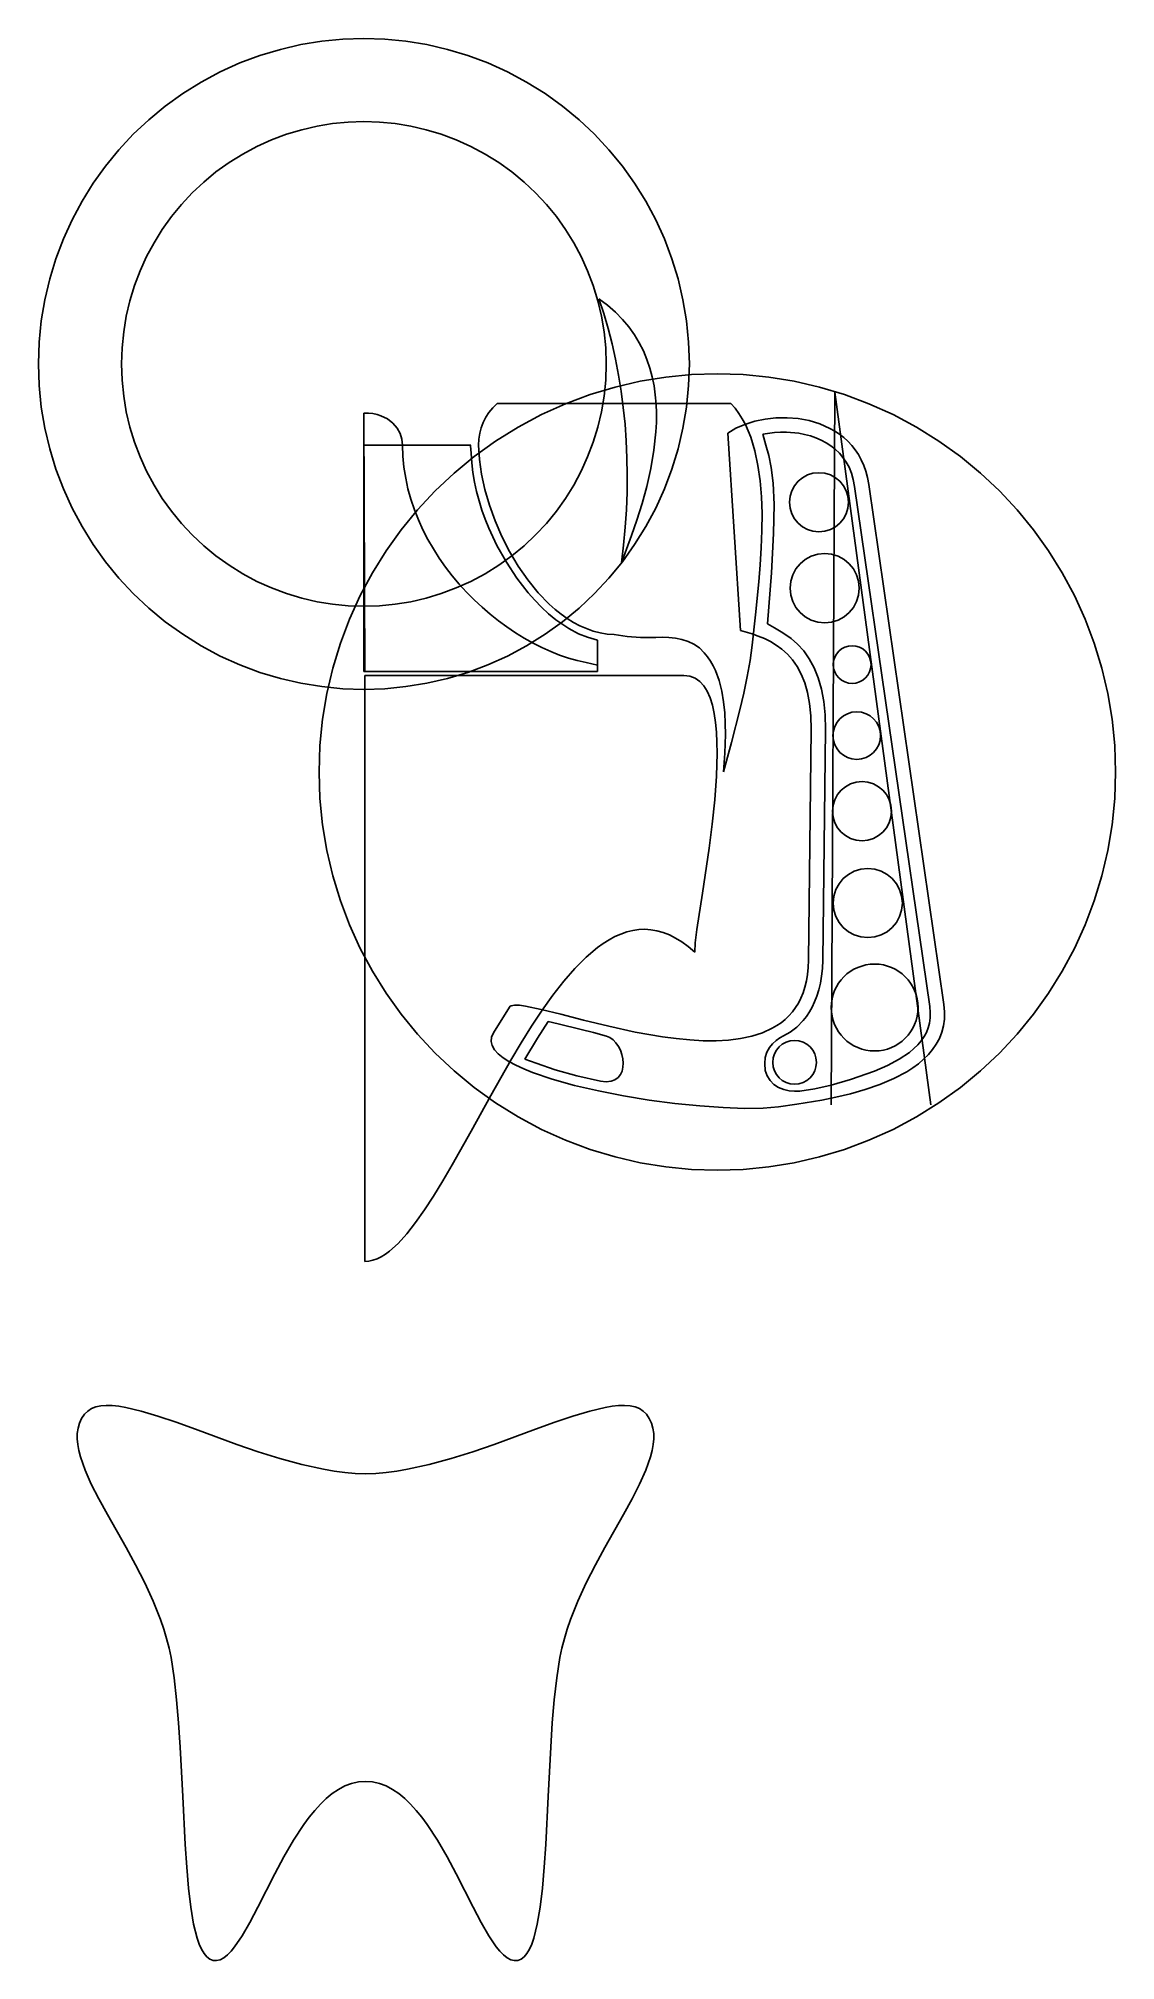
# Model space of a CAD drawing. Extents: x -71 to 165, y -71 to 350.
import ezdxf

# ---------------------------------------------------------------- set-up
doc = ezdxf.new("R2010")
doc.units = 0

msp = doc.modelspace()

# ---------------------------------------------------------------- linework, layer by layer
at = {"layer": 'base', "color": 4}
for p, q in [((0.185252, 210.63238), (49.834202, 210.63238)), ((0.185252, 82.050431), (0.185252, 210.63238)), ((49.834202, 210.63238), (70.221675, 210.63238)), ((70.221675, 210.63238), (71.538177, 210.481267)), ((71.538177, 210.481267), (72.701469, 210.039775)), ((72.701469, 210.039775), (73.718855, 209.325674)), ((73.718855, 209.325674), (74.597641, 208.356735)), ((74.597641, 208.356735), (75.345135, 207.150726)), ((75.345135, 207.150726), (75.968643, 205.725419)), ((75.968643, 205.725419), (76.475471, 204.09858)), ((76.475471, 204.09858), (76.872931, 202.287983)), ((76.872931, 202.287983), (77.168324, 200.311395)), ((77.168324, 200.311395), (77.368959, 198.186589)), ((77.368959, 198.186589), (77.482141, 195.931331)), ((77.482141, 195.931331), (77.515178, 193.563394)), ((77.515178, 193.563394), (77.370048, 188.560556)), ((77.370048, 188.560556), (76.99202, 183.320234)), ((76.99202, 183.320234), (76.43955, 177.984589)), ((76.43955, 177.984589), (75.77109, 172.695778)), ((75.77109, 172.695778), (74.320019, 162.827291)), ((74.320019, 162.827291), (73.106447, 154.85205)), ((53.815053, 152.624845), (52.54321, 151.82634)), ((55.095964, 153.312807), (53.815053, 152.624845)), ((56.385996, 153.885187), (55.095964, 153.312807)), ((57.685206, 154.33696), (56.385996, 153.885187)), ((58.993651, 154.663091), (57.685206, 154.33696)), ((60.311383, 154.858549), (58.993651, 154.663091)), ((61.638457, 154.918304), (60.311383, 154.858549)), ((62.974928, 154.837326), (61.638457, 154.918304)), ((64.320855, 154.610583), (62.974928, 154.837326)), ((65.676289, 154.233043), (64.320855, 154.610583)), ((67.041285, 153.699677), (65.676289, 154.233043)), ((68.415899, 153.005453), (67.041285, 153.699677)), ((69.800188, 152.145338), (68.415899, 153.005453)), ((71.194202, 151.114304), (69.800188, 152.145338)), ((72.734856, 151.929791), (72.598003, 149.907319)), ((73.106447, 154.85205), (72.734856, 151.929791)), ((48.781541, 148.817839), (46.318094, 146.351671)), ((51.280382, 150.922314), (48.781541, 148.817839)), ((52.54321, 151.82634), (51.280382, 150.922314)), ((72.598003, 149.907319), (71.194202, 151.114304)), ((43.889594, 143.564058), (41.495607, 140.49525)), ((46.318094, 146.351671), (43.889594, 143.564058)), ((41.495607, 140.49525), (39.135691, 137.185492)), ((39.135691, 137.185492), (36.809403, 133.675034)), ((36.809403, 133.675034), (34.516308, 130.004124)), ((34.516308, 130.004124), (32.255962, 126.213013)), ((32.255962, 126.213013), (27.83176, 118.431176)), ((27.83176, 118.431176), (23.533275, 110.651511)), ((23.533275, 110.651511), (19.356988, 103.196005)), ((19.356988, 103.196005), (17.313567, 99.690432)), ((17.313567, 99.690432), (15.299375, 96.386643)), ((13.313972, 93.32489), (11.356917, 90.545419)), ((15.299375, 96.386643), (13.313972, 93.32489)), ((11.356917, 90.545419), (9.42777, 88.088477)), ((7.526091, 85.994318), (5.65144, 84.303183)), ((9.42777, 88.088477), (7.526091, 85.994318)), ((1.080171, 82.102724), (0.185252, 82.050431)), ((1.981461, 82.290992), (1.080171, 82.102724)), ((2.889178, 82.610202), (1.981461, 82.290992)), ((3.803377, 83.055326), (2.889178, 82.610202)), ((4.724113, 83.621328), (3.803377, 83.055326)), ((5.65144, 84.303183), (4.724113, 83.621328))]:
    msp.add_line(p, q, dxfattribs=at)
at = {"layer": 'footStand', "color": 4}
for p, q in [((-62.739772, 45.434203), (-62.422701, 46.519689)), ((-62.422701, 46.519689), (-61.94427, 47.543244)), ((-61.94427, 47.543244), (-61.295444, 48.503077)), ((-61.295444, 48.503077), (-60.609088, 49.192814)), ((-60.609088, 49.192814), (-59.784028, 49.720352)), ((-59.784028, 49.720352), (-58.826135, 50.094821)), ((-58.826135, 50.094821), (-57.741278, 50.325349)), ((-57.741278, 50.325349), (-56.535326, 50.421064)), ((-56.535326, 50.421064), (-55.21415, 50.391104)), ((-55.21415, 50.391104), (-53.783622, 50.244594)), ((-53.783622, 50.244594), (-52.249612, 49.990661)), ((-52.249612, 49.990661), (-48.894625, 49.197064)), ((-48.894625, 49.197064), (-45.19615, 48.08335)), ((-45.19615, 48.08335), (-41.201157, 46.722562)), ((-41.201157, 46.722562), (-36.956602, 45.187739)), ((37.653366, 45.187739), (41.897921, 46.722562)), ((41.897921, 46.722562), (45.892915, 48.08335)), ((45.892915, 48.08335), (49.591386, 49.197064)), ((49.591386, 49.197064), (52.946373, 49.990661)), ((52.946373, 49.990661), (54.480384, 50.244594)), ((54.480384, 50.244594), (55.910912, 50.391104)), ((55.910912, 50.391104), (57.232087, 50.421064)), ((57.232087, 50.421064), (58.43804, 50.325349)), ((58.43804, 50.325349), (59.522899, 50.094821)), ((59.522899, 50.094821), (60.480792, 49.720352)), ((60.480792, 49.720352), (61.305852, 49.192814)), ((61.305852, 49.192814), (61.992208, 48.503077)), ((61.992208, 48.503077), (62.641034, 47.543244)), ((62.641034, 47.543244), (63.119466, 46.519689)), ((63.119466, 46.519689), (63.436537, 45.434203)), ((-62.925926, 43.084616), (-62.904505, 44.288579)), ((-62.81308, 41.824101), (-62.925926, 43.084616)), ((-62.904505, 44.288579), (-62.739772, 45.434203)), ((-36.956602, 45.187739), (-27.906671, 41.88816)), ((28.603434, 41.88816), (37.653366, 45.187739)), ((63.436537, 45.434203), (63.60127, 44.288579)), ((63.62269, 43.084616), (63.509844, 41.824101)), ((63.60127, 44.288579), (63.62269, 43.084616)), ((-62.574988, 40.508833), (-62.81308, 41.824101)), ((-62.220681, 39.140605), (-62.574988, 40.508833)), ((-61.199542, 36.252442), (-62.220681, 39.140605)), ((-27.906671, 41.88816), (-23.195218, 40.269483)), ((-23.195218, 40.269483), (-18.42206, 38.768939)), ((-18.42206, 38.768939), (-13.634157, 37.459566)), ((14.330919, 37.459566), (19.118822, 38.768939)), ((19.118822, 38.768939), (23.891981, 40.269483)), ((23.891981, 40.269483), (28.603434, 41.88816)), ((62.917445, 39.140605), (61.896303, 36.252442)), ((63.271753, 40.508833), (62.917445, 39.140605)), ((63.509844, 41.824101), (63.271753, 40.508833)), ((-59.821891, 33.173959), (-61.199542, 36.252442)), ((-13.634157, 37.459566), (-8.878474, 36.414407)), ((-8.878474, 36.414407), (-6.527391, 36.013733)), ((-6.527391, 36.013733), (-4.201974, 35.706503)), ((-4.201974, 35.706503), (-1.908093, 35.501847)), ((-1.908093, 35.501847), (0.348381, 35.408894)), ((0.348381, 35.408894), (2.604855, 35.501847)), ((2.604855, 35.501847), (4.898736, 35.706503)), ((4.898736, 35.706503), (7.224153, 36.013733)), ((7.224153, 36.013733), (9.575236, 36.414407)), ((9.575236, 36.414407), (14.330919, 37.459566)), ((61.896303, 36.252442), (60.518655, 33.173959)), ((-58.159975, 29.919514), (-59.821891, 33.173959)), ((-56.286025, 26.503454), (-58.159975, 29.919514)), ((58.856736, 29.919514), (56.982786, 26.503454)), ((60.518655, 33.173959), (58.856736, 29.919514)), ((-52.19098, 19.243896), (-56.286025, 26.503454)), ((56.982786, 26.503454), (52.887742, 19.243896)), ((-50.114358, 15.429099), (-52.19098, 19.243896)), ((52.887742, 19.243896), (50.811122, 15.429099)), ((-48.114656, 11.510096), (-50.114358, 15.429099)), ((50.811122, 15.429099), (48.811417, 11.510096)), ((-46.26411, 7.501214), (-48.114656, 11.510096)), ((48.811417, 11.510096), (46.960872, 7.501214)), ((-44.634954, 3.416866), (-46.26411, 7.501214)), ((46.960872, 7.501214), (45.331716, 3.416866)), ((-43.925975, 1.35083), (-44.634954, 3.416866)), ((-43.299431, -0.728668), (-43.925975, 1.35083)), ((44.622737, 1.35083), (43.996192, -0.728668)), ((45.331716, 3.416866), (44.622737, 1.35083)), ((-42.764354, -2.819878), (-43.299431, -0.728668)), ((-42.329775, -4.921023), (-42.764354, -2.819878)), ((43.461116, -2.819878), (43.026536, -4.921023)), ((43.996192, -0.728668), (43.461116, -2.819878)), ((-41.643912, -9.351658), (-42.329775, -4.921023)), ((43.026536, -4.921023), (42.340674, -9.351658)), ((-41.09512, -14.15714), (-41.643912, -9.351658)), ((42.340674, -9.351658), (41.791882, -14.15714)), ((-40.657131, -19.249248), (-41.09512, -14.15714)), ((41.791882, -14.15714), (41.353892, -19.249248)), ((-40.303667, -24.539644), (-40.657131, -19.249248)), ((41.353892, -19.249248), (41.000429, -24.539644)), ((-39.74524, -35.362274), (-40.303667, -24.539644)), ((41.000429, -24.539644), (40.442001, -35.362274)), ((-4.163189, -33.083188), (-5.57479, -33.828876)), ((-2.706496, -32.53229), (-4.163189, -33.083188)), ((-1.20316, -32.19162), (-2.706496, -32.53229)), ((0.348372, -32.076502), (-1.20316, -32.19162)), ((1.899905, -32.19162), (0.348372, -32.076502)), ((3.403241, -32.53229), (1.899905, -32.19162)), ((4.859934, -33.083188), (3.403241, -32.53229)), ((6.271535, -33.828876), (4.859934, -33.083188)), ((-39.209672, -45.918768), (-39.74524, -35.362274)), ((-9.554559, -37.08112), (-10.80131, -38.452297)), ((-8.268923, -35.843237), (-9.554559, -37.08112)), ((-6.94285, -34.754028), (-8.268923, -35.843237)), ((-5.57479, -33.828876), (-6.94285, -34.754028)), ((7.639596, -34.754028), (6.271535, -33.828876)), ((8.965669, -35.843237), (7.639596, -34.754028)), ((10.251305, -37.08112), (8.965669, -35.843237)), ((11.498056, -38.452297), (10.251305, -37.08112)), ((40.442001, -35.362274), (39.906434, -45.918768)), ((-13.184365, -41.533006), (-15.430503, -44.962345)), ((-12.010728, -39.941386), (-13.184365, -41.533006)), ((-10.80131, -38.452297), (-12.010728, -39.941386)), ((12.707474, -39.941386), (11.498056, -38.452297)), ((13.881111, -41.533006), (12.707474, -39.941386)), ((16.127249, -44.962345), (13.881111, -41.533006)), ((-38.884781, -50.876537), (-39.209672, -45.918768)), ((-15.430503, -44.962345), (-17.552138, -48.617236)), ((18.248885, -48.617236), (16.127249, -44.962345)), ((39.906434, -45.918768), (39.581542, -50.876537)), ((-17.552138, -48.617236), (-19.561684, -52.374658)), ((20.258431, -52.374658), (18.248885, -48.617236)), ((-38.486791, -55.50295), (-38.884781, -50.876537)), ((-19.561684, -52.374658), (-23.294169, -59.7049)), ((23.990916, -59.7049), (20.258431, -52.374658)), ((39.581542, -50.876537), (39.183556, -55.50295)), ((-37.989431, -59.709698), (-38.486791, -55.50295)), ((39.183556, -55.50295), (38.686195, -59.709698)), ((-37.366431, -63.40853), (-37.989431, -59.709698)), ((-25.041936, -63.031594), (-26.727272, -65.968625)), ((-23.294169, -59.7049), (-25.041936, -63.031594)), ((25.738684, -63.031594), (23.990916, -59.7049)), ((27.42402, -65.968625), (25.738684, -63.031594)), ((38.686195, -59.709698), (38.063193, -63.40853)), ((-36.591514, -66.511169), (-37.366431, -63.40853)), ((-36.13888, -67.81131), (-36.591514, -66.511169)), ((-26.727272, -65.968625), (-28.362591, -68.392914)), ((29.059338, -68.392914), (27.42402, -65.968625)), ((37.288278, -66.511169), (36.835644, -67.81131)), ((38.063193, -63.40853), (37.288278, -66.511169)), ((-35.638415, -68.929333), (-36.13888, -67.81131)), ((-35.086838, -69.854119), (-35.638415, -68.929333)), ((-34.480861, -70.574717), (-35.086838, -69.854119)), ((-33.817202, -71.080036), (-34.480861, -70.574717)), ((-33.092579, -71.359069), (-33.817202, -71.080036)), ((-32.313539, -71.403039), (-33.092596, -71.359069)), ((-33.092596, -71.359069), (-33.092596, -71.359069)), ((-31.532838, -71.211185), (-32.313539, -71.403039)), ((-30.748946, -70.798886), (-31.532838, -71.211185)), ((-29.96031, -70.181469), (-30.748946, -70.798886)), ((-29.165375, -69.37437), (-29.96031, -70.181469)), ((-28.362591, -68.392914), (-29.165375, -69.37437)), ((29.862122, -69.37437), (29.059338, -68.392914)), ((30.657058, -70.181469), (29.862122, -69.37437)), ((31.445694, -70.798886), (30.657058, -70.181469)), ((32.229586, -71.211185), (31.445694, -70.798886)), ((33.010286, -71.403039), (32.229586, -71.211185)), ((33.789343, -71.359069), (33.010286, -71.403039)), ((34.513966, -71.080036), (33.789343, -71.359069)), ((35.177626, -70.574717), (34.513966, -71.080036)), ((35.783602, -69.854119), (35.177626, -70.574717)), ((36.33518, -68.929333), (35.783602, -69.854119)), ((36.835644, -67.81131), (36.33518, -68.929333))]:
    msp.add_line(p, q, dxfattribs=at)
at = {"layer": 'guideVane', "color": 4}
for p, q in [((52.63318, 290.089301), (51.575747, 293.315898)), ((51.575747, 293.315898), (53.484072, 291.877867)), ((53.484072, 291.877867), (55.209937, 290.363944)), ((53.59483, 286.795277), (52.63318, 290.089301)), ((55.209937, 290.363944), (56.760282, 288.779308)), ((56.760282, 288.779308), (58.142045, 287.129139)), ((58.142045, 287.129139), (59.362159, 285.418615)), ((54.459886, 283.436946), (53.59483, 286.795277)), ((55.227536, 280.017423), (54.459886, 283.436946)), ((59.362159, 285.418615), (60.42756, 283.652916)), ((60.42756, 283.652916), (61.345188, 281.837221)), ((55.896973, 276.539827), (55.227536, 280.017423)), ((61.345188, 281.837221), (62.121974, 279.976709)), ((62.121974, 279.976709), (62.764856, 278.076559)), ((56.467386, 273.007275), (55.896973, 276.539827)), ((62.764856, 278.076559), (63.280773, 276.14195)), ((63.280773, 276.14195), (63.67666, 274.178061)), ((56.937966, 269.422883), (56.467386, 273.007275)), ((63.67666, 274.178061), (63.959449, 272.190072)), ((63.959449, 272.190072), (64.136084, 270.183161)), ((64.136084, 270.183161), (64.213492, 268.162508)), ((57.307906, 265.78977), (56.937966, 269.422883)), ((57.576393, 262.111051), (57.307906, 265.78977)), ((64.198619, 266.133291), (64.098393, 264.10069)), ((64.213492, 268.162508), (64.198619, 266.133291)), ((57.742616, 258.389844), (57.576393, 262.111051)), ((64.098393, 264.10069), (63.669638, 260.046048)), ((57.805772, 254.629267), (57.742616, 258.389844)), ((63.669638, 260.046048), (62.982715, 256.040022)), ((57.765044, 250.832438), (57.805772, 254.629267)), ((62.982715, 256.040022), (62.093119, 252.124039)), ((57.619623, 247.002473), (57.765044, 250.832438)), ((62.093119, 252.124039), (61.056334, 248.339532)), ((57.368705, 243.142489), (57.619623, 247.002473)), ((59.927854, 244.727937), (58.763168, 241.330685)), ((61.056334, 248.339532), (59.927854, 244.727937)), ((58.763168, 241.330685), (56.547134, 235.344937)), ((57.01148, 239.255606), (57.368705, 243.142489)), ((56.547131, 235.344937), (57.01148, 239.255606)), ((56.547134, 235.344937), (56.547134, 235.344937))]:
    msp.add_line(p, q, dxfattribs=at)
at = {"layer": 'refAndJunk', "color": 4}
for p, q in [((-9.229152, 349.831182), (-4.622089, 350.279762)), ((-4.622089, 350.279762), (-0.000001, 350.429289)), ((-0.000001, 350.429289), (4.622088, 350.279762)), ((4.622088, 350.279762), (9.229151, 349.831182)), ((-27.206669, 345.046328), (-22.80995, 346.691121)), ((-22.80995, 346.691121), (-18.338107, 348.036862)), ((-18.338107, 348.036862), (-13.806167, 349.083548)), ((-13.806167, 349.083548), (-9.229152, 349.831182)), ((9.229151, 349.831182), (13.806166, 349.083548)), ((13.806166, 349.083548), (18.338106, 348.036862)), ((18.338106, 348.036862), (22.809949, 346.691121)), ((22.809949, 346.691121), (27.206668, 345.046328)), ((-35.714641, 340.85958), (-31.513241, 343.10248)), ((-31.513241, 343.10248), (-27.206669, 345.046328)), ((27.206668, 345.046328), (31.51324, 343.10248)), ((31.51324, 343.10248), (35.71464, 340.85958)), ((-43.594457, 335.584834), (-39.75775, 338.342511)), ((-39.75775, 338.342511), (-35.714641, 340.85958)), ((35.71464, 340.85958), (39.757748, 338.342511)), ((39.757748, 338.342511), (43.594455, 335.584834)), ((-47.217249, 332.59956), (-43.594457, 335.584834)), ((43.594455, 335.584834), (47.217248, 332.59956)), ((-53.791044, 325.998269), (-50.618616, 329.399701)), ((-50.618616, 329.399701), (-47.217249, 332.59956)), ((-20.258059, 328.178031), (-16.984266, 329.402743)), ((-16.984266, 329.402743), (-13.654537, 330.40478)), ((-13.654537, 330.40478), (-10.280058, 331.184142)), ((-10.280058, 331.184142), (-6.872018, 331.740829)), ((-6.872018, 331.740829), (-3.441603, 332.074842)), ((-3.441603, 332.074842), (-0.000001, 332.186179)), ((-0.000001, 332.186179), (3.441602, 332.074842)), ((3.441602, 332.074842), (6.872017, 331.740829)), ((6.872017, 331.740829), (10.280057, 331.184142)), ((10.280057, 331.184142), (13.654536, 330.40478)), ((13.654536, 330.40478), (16.984265, 329.402743)), ((16.984265, 329.402743), (20.258058, 328.178031)), ((47.217248, 332.59956), (50.618615, 329.399701)), ((50.618615, 329.399701), (53.791042, 325.998269)), ((-56.727021, 322.408275), (-53.791044, 325.998269)), ((-29.603581, 323.186376), (-26.593086, 325.060583)), ((-26.593086, 325.060583), (-23.464728, 326.730645)), ((-23.464728, 326.730645), (-20.258059, 328.178031)), ((20.258058, 328.178031), (23.464727, 326.730645)), ((23.464727, 326.730645), (26.593085, 325.060583)), ((26.593085, 325.060583), (29.60358, 323.186376)), ((53.791042, 325.998269), (56.727019, 322.408275)), ((-59.419034, 318.642731), (-56.727021, 322.408275)), ((-35.157917, 318.910181), (-32.460389, 321.133013)), ((-32.460389, 321.133013), (-29.603581, 323.186376)), ((29.60358, 323.186376), (32.460388, 321.133013)), ((32.460388, 321.133013), (35.157916, 318.910181)), ((56.727019, 322.408275), (59.419033, 318.642731)), ((-61.859572, 314.714649), (-59.419034, 318.642731)), ((-40.052758, 313.994866), (-37.690571, 316.527569)), ((-37.690571, 316.527569), (-35.157917, 318.910181)), ((35.157916, 318.910181), (37.69057, 316.527569)), ((37.69057, 316.527569), (40.052757, 313.994866)), ((59.419033, 318.642731), (61.859571, 314.714649)), ((-64.041122, 310.637039), (-61.859572, 314.714649)), ((-42.238884, 311.32176), (-40.052758, 313.994866)), ((40.052757, 313.994866), (42.238882, 311.32176)), ((61.859571, 314.714649), (64.041121, 310.637039)), ((-65.956172, 306.422915), (-64.041122, 310.637039)), ((-46.060576, 305.593093), (-44.243354, 308.51794)), ((-44.243354, 308.51794), (-42.238884, 311.32176)), ((42.238882, 311.32176), (44.243353, 308.51794)), ((44.243353, 308.51794), (46.060575, 305.593093)), ((64.041121, 310.637039), (65.956171, 306.422915)), ((-67.59721, 302.085288), (-65.956172, 306.422915)), ((-47.684956, 302.55691), (-46.060576, 305.593093)), ((46.060575, 305.593093), (47.684955, 302.55691)), ((65.956171, 306.422915), (67.597209, 302.085288)), ((-68.956723, 297.637169), (-67.59721, 302.085288)), ((-49.110901, 299.419077), (-47.684956, 302.55691)), ((47.684955, 302.55691), (49.1109, 299.419077)), ((67.597209, 302.085288), (68.956722, 297.637169)), ((-70.027199, 293.091569), (-68.956723, 297.637169)), ((-51.345108, 292.877219), (-50.332816, 296.189284)), ((-50.332816, 296.189284), (-49.110901, 299.419077)), ((49.1109, 299.419077), (50.332814, 296.189284)), ((50.332814, 296.189284), (51.345106, 292.877219)), ((68.956722, 297.637169), (70.027197, 293.091569)), ((-70.801125, 288.461502), (-70.027199, 293.091569)), ((-52.142183, 289.49257), (-51.345108, 292.877219)), ((51.345106, 292.877219), (52.142182, 289.49257)), ((70.027197, 293.091569), (70.801124, 288.461502)), ((-71.27099, 283.759978), (-70.801125, 288.461502)), ((-52.718448, 286.045026), (-52.142183, 289.49257)), ((52.142182, 289.49257), (52.718447, 286.045026)), ((70.801124, 288.461502), (71.270989, 283.759978)), ((-71.429281, 279.000008), (-71.27099, 283.759978)), ((-53.068309, 282.544276), (-52.718448, 286.045026)), ((52.718447, 286.045026), (53.068308, 282.544276)), ((71.270989, 283.759978), (71.42928, 279.000008)), ((-71.27099, 274.240039), (-71.429281, 279.000008)), ((-53.186172, 279.000008), (-53.068309, 282.544276)), ((-53.068309, 275.455739), (-53.186172, 279.000008)), ((53.068308, 282.544276), (53.186171, 279.000008)), ((53.186171, 279.000008), (53.068308, 275.455739)), ((53.186171, 279.000008), (53.186171, 279.000008)), ((71.42928, 279.000008), (71.270989, 274.240039)), ((71.42928, 279.000008), (71.42928, 279.000008)), ((-70.801125, 269.538515), (-71.27099, 274.240039)), ((-52.718448, 271.954989), (-53.068309, 275.455739)), ((53.068308, 275.455739), (52.718447, 271.954989)), ((55.123734, 273.920221), (60.669466, 275.201051)), ((60.669466, 275.201051), (66.270354, 276.11593)), ((66.270354, 276.11593), (71.908014, 276.664857)), ((71.270989, 274.240039), (70.801124, 269.538515)), ((71.908014, 276.664857), (77.564059, 276.847833)), ((77.564059, 276.847833), (83.220104, 276.664857)), ((83.220104, 276.664857), (88.857764, 276.11593)), ((88.857764, 276.11593), (94.458652, 275.201051)), ((94.458652, 275.201051), (100.004384, 273.920221)), ((-52.142183, 268.507445), (-52.718448, 271.954989)), ((39.001335, 267.882023), (44.271283, 270.260708)), ((44.271283, 270.260708), (49.651544, 272.27344)), ((49.651544, 272.27344), (55.123734, 273.920221)), ((52.718447, 271.954989), (52.142182, 268.507445)), ((100.004384, 273.920221), (105.476574, 272.27344)), ((103.394154, 272.796563), (102.536636, 116.407789)), ((103.394154, 272.796563), (124.43013, 116.407789)), ((105.476574, 272.27344), (110.856835, 270.260708)), ((110.856835, 270.260708), (116.126784, 267.882023)), ((-70.027199, 264.908447), (-70.801125, 269.538515)), ((-51.345108, 265.122796), (-52.142183, 268.507445)), ((33.860085, 265.137388), (39.001335, 267.882023)), ((52.142182, 268.507445), (51.345106, 265.122796)), ((70.801124, 269.538515), (70.027197, 264.908447)), ((116.126784, 267.882023), (121.268033, 265.137388)), ((-68.956723, 260.362848), (-70.027199, 264.908447)), ((-50.332816, 261.810731), (-51.345108, 265.122796)), ((-49.110901, 258.580938), (-50.332816, 261.810731)), ((24.217562, 258.682686), (28.912537, 262.057253)), ((28.912537, 262.057253), (33.860085, 265.137388)), ((50.332814, 261.810731), (49.1109, 258.580938)), ((51.345106, 265.122796), (50.332814, 261.810731)), ((70.027197, 264.908447), (68.956722, 260.362848)), ((121.268033, 265.137388), (126.215581, 262.057253)), ((126.215581, 262.057253), (130.910556, 258.682686)), ((-67.59721, 255.914729), (-68.956723, 260.362848)), ((-47.684956, 255.443105), (-49.110901, 258.580938)), ((19.784353, 255.029609), (24.217562, 258.682686)), ((49.1109, 258.580938), (47.684955, 255.443105)), ((68.956722, 260.362848), (67.597209, 255.914729)), ((130.910556, 258.682686), (135.343765, 255.029609)), ((-65.956172, 251.577101), (-67.59721, 255.914729)), ((-46.060576, 252.406922), (-47.684956, 255.443105)), ((15.622104, 251.113945), (19.784353, 255.029609)), ((47.684955, 255.443105), (46.060575, 252.406922)), ((67.597209, 255.914729), (65.956171, 251.577101)), ((135.343765, 255.029609), (139.506014, 251.113945)), ((-64.041122, 247.362977), (-65.956172, 251.577101)), ((-44.243354, 249.482075), (-46.060576, 252.406922)), ((-42.238884, 246.678255), (-44.243354, 249.482075)), ((11.740007, 246.951615), (15.622104, 251.113945)), ((44.243353, 249.482075), (42.238882, 246.678255)), ((46.060575, 252.406922), (44.243353, 249.482075)), ((65.956171, 251.577101), (64.041121, 247.362977)), ((139.506014, 251.113945), (143.388111, 246.951615)), ((-61.859572, 243.285368), (-64.041122, 247.362977)), ((-40.052758, 244.005149), (-42.238884, 246.678255)), ((8.147255, 242.558543), (11.740007, 246.951615)), ((42.238882, 246.678255), (40.052757, 244.005149)), ((64.041121, 247.362977), (61.859571, 243.285368)), ((143.388111, 246.951615), (146.980863, 242.558543)), ((-59.419034, 239.357286), (-61.859572, 243.285368)), ((-37.690571, 241.472446), (-40.052758, 244.005149)), ((-35.157917, 239.089834), (-37.690571, 241.472446)), ((4.85304, 237.95065), (8.147255, 242.558543)), ((37.69057, 241.472446), (35.157916, 239.089834)), ((40.052757, 244.005149), (37.69057, 241.472446)), ((61.859571, 243.285368), (59.419033, 239.357286)), ((146.980863, 242.558543), (150.275078, 237.95065)), ((-56.727021, 235.591742), (-59.419034, 239.357286)), ((-32.460389, 236.867002), (-35.157917, 239.089834)), ((-29.603581, 234.813639), (-32.460389, 236.867002)), ((1.866556, 233.143859), (4.85304, 237.95065)), ((32.460388, 236.867002), (29.60358, 234.813639)), ((35.157916, 239.089834), (32.460388, 236.867002)), ((59.419033, 239.357286), (56.727019, 235.591742)), ((150.275078, 237.95065), (153.261562, 233.143859)), ((-53.791044, 232.001748), (-56.727021, 235.591742)), ((-26.593086, 232.939432), (-29.603581, 234.813639)), ((-23.464728, 231.26937), (-26.593086, 232.939432)), ((-0.803005, 228.154092), (1.866556, 233.143859)), ((26.593085, 232.939432), (23.464727, 231.26937)), ((29.60358, 234.813639), (26.593085, 232.939432)), ((56.727019, 235.591742), (53.791042, 232.001748)), ((153.261562, 233.143859), (155.931123, 228.154092)), ((-50.618616, 228.600315), (-53.791044, 232.001748)), ((-47.217249, 225.400456), (-50.618616, 228.600315)), ((-20.258059, 229.821984), (-23.464728, 231.26937)), ((-16.984266, 228.597272), (-20.258059, 229.821984)), ((-13.654537, 227.595235), (-16.984266, 228.597272)), ((-3.14645, 222.997272), (-0.803005, 228.154092)), ((16.984265, 228.597272), (13.654536, 227.595235)), ((20.258058, 229.821984), (16.984265, 228.597272)), ((23.464727, 231.26937), (20.258058, 229.821984)), ((50.618615, 228.600315), (47.217248, 225.400456)), ((53.791042, 232.001748), (50.618615, 228.600315)), ((155.931123, 228.154092), (158.274568, 222.997272)), ((-43.594457, 222.415183), (-47.217249, 225.400456)), ((-10.280058, 226.815873), (-13.654537, 227.595235)), ((-6.872018, 226.259186), (-10.280058, 226.815873)), ((-3.441603, 225.925173), (-6.872018, 226.259186)), ((-0.000001, 225.813836), (-3.441603, 225.925173)), ((3.441602, 225.925173), (-0.000001, 225.813836)), ((6.872017, 226.259186), (3.441602, 225.925173)), ((10.280057, 226.815873), (6.872017, 226.259186)), ((13.654536, 227.595235), (10.280057, 226.815873)), ((47.217248, 225.400456), (43.594455, 222.415183)), ((-39.75775, 219.657506), (-43.594457, 222.415183)), ((-35.714641, 217.140437), (-39.75775, 219.657506)), ((-5.154586, 217.689321), (-3.14645, 222.997272)), ((39.757748, 219.657506), (35.71464, 217.140437)), ((43.594455, 222.415183), (39.757748, 219.657506)), ((158.274568, 222.997272), (160.282704, 217.689321)), ((-31.513241, 214.897536), (-35.714641, 217.140437)), ((-6.818221, 212.246162), (-5.154586, 217.689321)), ((35.71464, 217.140437), (31.51324, 214.897536)), ((160.282704, 217.689321), (161.946339, 212.246162)), ((-27.206669, 212.953689), (-31.513241, 214.897536)), ((-22.80995, 211.308895), (-27.206669, 212.953689)), ((-18.338107, 209.963155), (-22.80995, 211.308895)), ((-8.128161, 206.683716), (-6.818221, 212.246162)), ((22.809949, 211.308895), (18.338106, 209.963155)), ((27.206668, 212.953689), (22.809949, 211.308895)), ((31.51324, 214.897536), (27.206668, 212.953689)), ((161.946339, 212.246162), (163.256279, 206.683716)), ((-13.806167, 208.916468), (-18.338107, 209.963155)), ((-9.229152, 208.168835), (-13.806167, 208.916468)), ((-4.622089, 207.720255), (-9.229152, 208.168835)), ((-0.000001, 207.570728), (-4.622089, 207.720255)), ((4.622088, 207.720255), (-0.000001, 207.570728)), ((9.229151, 208.168835), (4.622088, 207.720255)), ((13.806166, 208.916468), (9.229151, 208.168835)), ((18.338106, 209.963155), (13.806166, 208.916468)), ((-9.075215, 201.017906), (-8.128161, 206.683716)), ((163.256279, 206.683716), (164.203333, 201.017906)), ((-9.650188, 195.264655), (-9.075215, 201.017906)), ((164.203333, 201.017906), (164.778306, 195.264655)), ((-9.843888, 189.439885), (-9.650188, 195.264655)), ((164.778306, 195.264655), (164.972006, 189.439885)), ((-9.650188, 183.615115), (-9.843888, 189.439885)), ((164.972006, 189.439885), (164.778306, 183.615115)), ((164.972006, 189.439885), (164.972006, 189.439885)), ((-9.075215, 177.861864), (-9.650188, 183.615115)), ((164.778306, 183.615115), (164.203333, 177.861864)), ((-8.128161, 172.196054), (-9.075215, 177.861864)), ((164.203333, 177.861864), (163.256279, 172.196054)), ((-6.818221, 166.633609), (-8.128161, 172.196054)), ((163.256279, 172.196054), (161.946339, 166.633609)), ((-5.154586, 161.190449), (-6.818221, 166.633609)), ((161.946339, 166.633609), (160.282704, 161.190449)), ((-3.14645, 155.882498), (-5.154586, 161.190449)), ((160.282704, 161.190449), (158.274568, 155.882498)), ((-0.803005, 150.725678), (-3.14645, 155.882498)), ((158.274568, 155.882498), (155.931123, 150.725678)), ((1.866556, 145.735911), (-0.803005, 150.725678)), ((155.931123, 150.725678), (153.261562, 145.735911)), ((4.85304, 140.92912), (1.866556, 145.735911)), ((153.261562, 145.735911), (150.275078, 140.92912)), ((8.147255, 136.321227), (4.85304, 140.92912)), ((150.275078, 140.92912), (146.980863, 136.321227)), ((11.740007, 131.928155), (8.147255, 136.321227)), ((146.980863, 136.321227), (143.388111, 131.928155)), ((15.622104, 127.765825), (11.740007, 131.928155)), ((143.388111, 131.928155), (139.506014, 127.765825)), ((19.784353, 123.850161), (15.622104, 127.765825)), ((139.506014, 127.765825), (135.343765, 123.850161)), ((24.217562, 120.197084), (19.784353, 123.850161)), ((135.343765, 123.850161), (130.910556, 120.197084)), ((28.912537, 116.822517), (24.217562, 120.197084)), ((130.910556, 120.197084), (126.215581, 116.822517)), ((33.860085, 113.742382), (28.912537, 116.822517)), ((126.215581, 116.822517), (121.268033, 113.742382)), ((39.001335, 110.997747), (33.860085, 113.742382)), ((44.271283, 108.619063), (39.001335, 110.997747)), ((116.126784, 110.997747), (110.856835, 108.619063)), ((121.268033, 113.742382), (116.126784, 110.997747)), ((49.651544, 106.60633), (44.271283, 108.619063)), ((55.123734, 104.959549), (49.651544, 106.60633)), ((105.476574, 106.60633), (100.004384, 104.959549)), ((110.856835, 108.619063), (105.476574, 106.60633)), ((60.669466, 103.678719), (55.123734, 104.959549)), ((66.270354, 102.76384), (60.669466, 103.678719)), ((71.908014, 102.214913), (66.270354, 102.76384)), ((77.564059, 102.031938), (71.908014, 102.214913)), ((83.220104, 102.214913), (77.564059, 102.031938)), ((88.857764, 102.76384), (83.220104, 102.214913)), ((94.458652, 103.678719), (88.857764, 102.76384)), ((100.004384, 104.959549), (94.458652, 103.678719))]:
    msp.add_line(p, q, dxfattribs=at)
at = {"layer": 'shroud', "color": 4}
for p, q in [((29.277767, 270.289716), (28.299849, 269.347154)), ((80.544803, 270.289716), (29.277767, 270.289716)), ((81.455918, 269.262427), (80.5448, 270.289742)), ((80.5448, 270.289742), (80.5448, 270.289742)), ((26.170886, 266.173043), (25.727263, 264.999598)), ((26.747078, 267.288797), (26.170886, 266.173043)), ((27.456509, 268.346841), (26.747078, 267.288797)), ((28.299849, 269.347154), (27.456509, 268.346841)), ((82.289179, 268.150285), (81.455918, 269.262427)), ((83.047431, 266.957741), (82.289179, 268.150285)), ((83.733521, 265.689214), (83.047431, 266.957741)), ((25.235043, 262.479718), (25.185106, 261.133323)), ((25.415539, 263.768483), (25.235043, 262.479718)), ((25.727263, 264.999598), (25.415539, 263.768483)), ((84.350298, 264.349127), (83.733521, 265.689214)), ((84.900609, 262.941902), (84.350298, 264.349127)), ((85.813225, 259.943734), (84.900609, 262.941902)), ((25.185106, 261.133323), (25.365109, 258.044429)), ((25.365109, 258.044429), (25.830547, 254.792437)), ((86.494157, 256.730086), (85.813225, 259.943734)), ((25.830547, 254.792437), (26.568217, 251.426386)), ((86.966194, 253.336344), (86.494157, 256.730086)), ((87.252113, 249.797885), (86.966194, 253.336344)), ((26.568217, 251.426386), (27.564916, 247.995316)), ((87.374705, 246.150086), (87.252113, 249.797885)), ((27.564916, 247.995316), (28.807441, 244.548266)), ((87.356755, 242.428331), (87.374705, 246.150086)), ((28.807441, 244.548266), (30.282589, 241.134276)), ((30.282589, 241.134276), (31.977157, 237.802386)), ((87.221046, 238.668), (87.356755, 242.428331)), ((31.977157, 237.802386), (33.877942, 234.601634)), ((86.990363, 234.90447), (87.221046, 238.668)), ((33.877942, 234.601634), (35.97174, 231.58106)), ((86.687491, 231.173123), (86.990363, 234.90447)), ((35.97174, 231.58106), (38.245349, 228.789704)), ((38.245349, 228.789704), (40.685565, 226.276606)), ((85.956326, 223.948502), (86.687491, 231.173123)), ((40.685565, 226.276606), (41.964025, 225.139729)), ((41.964025, 225.139729), (43.279186, 224.090805)), ((43.279186, 224.090805), (44.629397, 223.135966)), ((85.209832, 217.277172), (85.956326, 223.948502)), ((44.629397, 223.135966), (46.013008, 222.28134)), ((46.013008, 222.28134), (47.428368, 221.533059)), ((47.428368, 221.533059), (48.873828, 220.897251)), ((48.873828, 220.897251), (50.347736, 220.380048)), ((50.347736, 220.380048), (51.848443, 219.987578)), ((51.848443, 219.987578), (53.374298, 219.725972)), ((53.374298, 219.725972), (54.92365, 219.60136)), ((54.92365, 219.60136), (57.79374, 219.194252)), ((57.79374, 219.194252), (60.676765, 218.969792)), ((60.676765, 218.969792), (64.080791, 218.955681)), ((64.080791, 218.955681), (65.49736, 219.001214)), ((65.49736, 219.001214), (66.933487, 218.965694)), ((66.933487, 218.965694), (68.366826, 218.823471)), ((68.366826, 218.823471), (69.775025, 218.548894)), ((69.775025, 218.548894), (71.135742, 218.116315)), ((71.135742, 218.116315), (72.426632, 217.50008)), ((72.426632, 217.50008), (73.625346, 216.674543)), ((73.625346, 216.674543), (74.709536, 215.614051)), ((74.709536, 215.614051), (75.430394, 214.696211)), ((84.754387, 213.908238), (85.209832, 217.277172)), ((75.430394, 214.696211), (76.073426, 213.731781)), ((76.073426, 213.731781), (76.643032, 212.724987)), ((76.643032, 212.724987), (77.143607, 211.680051)), ((77.143607, 211.680051), (77.955233, 209.492628)), ((84.130464, 210.369165), (84.754387, 213.908238)), ((77.955233, 209.492628), (78.543463, 207.203295)), ((78.543463, 207.203295), (78.94346, 204.845825)), ((82.525757, 203.062463), (83.375209, 206.730421)), ((83.375209, 206.730421), (84.130464, 210.369165)), ((78.94346, 204.845825), (79.190376, 202.453992)), ((80.692814, 195.920793), (82.525757, 203.062463)), ((79.190376, 202.453992), (79.319374, 200.061572)), ((79.319374, 200.061572), (79.365613, 197.702343)), ((78.928747, 189.507877), (80.692814, 195.920793)), ((79.365613, 197.702343), (79.233841, 193.600133)), ((79.233841, 193.600133), (78.928747, 189.507877))]:
    msp.add_line(p, q, dxfattribs=at)
at = {"layer": 'stand', "color": 4}
for p, q in [((85.767067, 266.419106), (83.611649, 265.737734)), ((88.057858, 266.897452), (85.767067, 266.419106)), ((90.442007, 267.161125), (88.057858, 266.897452)), ((92.877496, 267.198481), (90.442007, 267.161125)), ((95.322309, 266.997874), (92.877496, 267.198481)), ((97.73443, 266.547658), (95.322309, 266.997874)), ((100.071843, 265.836186), (97.73443, 266.547658)), ((102.29253, 264.851814), (100.071843, 265.836186)), ((81.633621, 264.864982), (79.874999, 263.812495)), ((79.874999, 263.812495), (82.687499, 220.500001)), ((83.611649, 265.737734), (81.633621, 264.864982)), ((103.345971, 264.253651), (102.29253, 264.851814)), ((104.354475, 263.582895), (103.345971, 264.253651)), ((105.312789, 262.838092), (104.354475, 263.582895)), ((106.215662, 262.017784), (105.312789, 262.838092)), ((107.057841, 261.120517), (106.215662, 262.017784)), ((107.834074, 260.144835), (107.057841, 261.120517)), ((108.53911, 259.089282), (107.834074, 260.144835)), ((109.167695, 257.952403), (108.53911, 259.089282)), ((109.714579, 256.73274), (109.167695, 257.952403)), ((94.496709, 252.274345), (95.288183, 253.233619)), ((95.288183, 253.233619), (96.247457, 254.025093)), ((96.247457, 254.025093), (97.348468, 254.622701)), ((97.348468, 254.622701), (98.56515, 255.00038)), ((98.56515, 255.00038), (99.87144, 255.132065)), ((99.87144, 255.132065), (101.177729, 255.00038)), ((101.177729, 255.00038), (102.394411, 254.622701)), ((102.394411, 254.622701), (103.495421, 254.025093)), ((103.495421, 254.025093), (104.454695, 253.233619)), ((104.454695, 253.233619), (105.246169, 252.274345)), ((110.174509, 255.42884), (109.714579, 256.73274)), ((110.542232, 254.039246), (110.174509, 255.42884)), ((110.812498, 252.562502), (110.542232, 254.039246)), ((93.389735, 248.650363), (93.52142, 249.956653)), ((93.52142, 249.956653), (93.8991, 251.173335)), ((93.8991, 251.173335), (94.496709, 252.274345)), ((105.246169, 252.274345), (105.843777, 251.173335)), ((105.843777, 251.173335), (106.221456, 249.956653)), ((106.221456, 249.956653), (106.353142, 248.650363)), ((127.30482, 138.44409), (110.812498, 252.562502)), ((93.52142, 247.344074), (93.389735, 248.650363)), ((93.8991, 246.127392), (93.52142, 247.344074)), ((94.496709, 245.026382), (93.8991, 246.127392)), ((95.288183, 244.067108), (94.496709, 245.026382)), ((105.246169, 245.026382), (104.454695, 244.067108)), ((105.843777, 246.127392), (105.246169, 245.026382)), ((106.221456, 247.344074), (105.843777, 246.127392)), ((106.353142, 248.650363), (106.221456, 247.344074)), ((106.353142, 248.650363), (106.353142, 248.650363)), ((96.247457, 243.275634), (95.288183, 244.067108)), ((97.348468, 242.678026), (96.247457, 243.275634)), ((98.56515, 242.300347), (97.348468, 242.678026)), ((99.87144, 242.168662), (98.56515, 242.300347)), ((101.177729, 242.300347), (99.87144, 242.168662)), ((102.394411, 242.678026), (101.177729, 242.300347)), ((103.495421, 243.275634), (102.394411, 242.678026)), ((104.454695, 244.067108), (103.495421, 243.275634)), ((96.884571, 236.089485), (98.174893, 236.789849)), ((98.174893, 236.789849), (99.600777, 237.232468)), ((99.600777, 237.232468), (101.131675, 237.386795)), ((101.131675, 237.386795), (102.662573, 237.232468)), ((102.662573, 237.232468), (104.088456, 236.789849)), ((104.088456, 236.789849), (105.378778, 236.089485)), ((93.689808, 231.321502), (94.132427, 232.747385)), ((94.132427, 232.747385), (94.832791, 234.037707)), ((94.832791, 234.037707), (95.760354, 235.161923)), ((95.760354, 235.161923), (96.884571, 236.089485)), ((105.378778, 236.089485), (106.502994, 235.161923)), ((106.502994, 235.161923), (107.430556, 234.037707)), ((107.430556, 234.037707), (108.13092, 232.747385)), ((108.13092, 232.747385), (108.573539, 231.321502)), ((93.53548, 229.790604), (93.689808, 231.321502)), ((93.689808, 228.259705), (93.53548, 229.790604)), ((94.132427, 226.833821), (93.689808, 228.259705)), ((108.573539, 228.259705), (108.13092, 226.833821)), ((108.573539, 231.321502), (108.727867, 229.790604)), ((108.727867, 229.790604), (108.573539, 228.259705)), ((108.727867, 229.790604), (108.727867, 229.790604)), ((94.832791, 225.543498), (94.132427, 226.833821)), ((95.760354, 224.419282), (94.832791, 225.543498)), ((96.884571, 223.491719), (95.760354, 224.419282)), ((106.502994, 224.419282), (105.378778, 223.491719)), ((107.430556, 225.543498), (106.502994, 224.419282)), ((108.13092, 226.833821), (107.430556, 225.543498)), ((82.687499, 220.500001), (85.233545, 219.754122)), ((85.233545, 219.754122), (86.555646, 219.287666)), ((98.174893, 222.791356), (96.884571, 223.491719)), ((99.600777, 222.348737), (98.174893, 222.791356)), ((101.131675, 222.194409), (99.600777, 222.348737)), ((102.662573, 222.348737), (101.131675, 222.194409)), ((104.088456, 222.791356), (102.662573, 222.348737)), ((105.378778, 223.491719), (104.088456, 222.791356)), ((86.555646, 219.287666), (87.886989, 218.734751)), ((87.886989, 218.734751), (89.209963, 218.077292)), ((89.209963, 218.077292), (90.506962, 217.297203)), ((90.506962, 217.297203), (91.760377, 216.3764)), ((91.760377, 216.3764), (92.952599, 215.296796)), ((92.952599, 215.296796), (94.06602, 214.040307)), ((103.34177, 214.629146), (103.723588, 215.332592)), ((103.723588, 215.332592), (104.229269, 215.945482)), ((104.229269, 215.945482), (104.842158, 216.451163)), ((104.842158, 216.451163), (105.545604, 216.832981)), ((105.545604, 216.832981), (106.322954, 217.074284)), ((106.322954, 217.074284), (107.157554, 217.158419)), ((107.157554, 217.158419), (107.992155, 217.074284)), ((107.992155, 217.074284), (108.769505, 216.832981)), ((108.769505, 216.832981), (109.472951, 216.451163)), ((109.472951, 216.451163), (110.08584, 215.945482)), ((110.08584, 215.945482), (110.59152, 215.332592)), ((110.59152, 215.332592), (110.973338, 214.629146)), ((94.06602, 214.040307), (95.083032, 212.588846)), ((95.083032, 212.588846), (95.986026, 210.924328)), ((95.986026, 210.924328), (96.757394, 209.028668)), ((103.016332, 213.017194), (103.100467, 213.851795)), ((103.100467, 212.182595), (103.016332, 213.017194)), ((103.100467, 213.851795), (103.34177, 214.629146)), ((103.34177, 211.405245), (103.100467, 212.182595)), ((103.723588, 210.7018), (103.34177, 211.405245)), ((110.973338, 211.405245), (110.59152, 210.7018)), ((110.973338, 214.629146), (111.214641, 213.851795)), ((111.214641, 212.182595), (110.973338, 211.405245)), ((111.214641, 213.851795), (111.298776, 213.017194)), ((111.298776, 213.017194), (111.214641, 212.182595)), ((111.298776, 213.017194), (111.298776, 213.017194)), ((96.757394, 209.028668), (97.379528, 206.883781)), ((97.379528, 206.883781), (97.83482, 204.47158)), ((104.229269, 210.088911), (103.723588, 210.7018)), ((104.842158, 209.583231), (104.229269, 210.088911)), ((105.545604, 209.201413), (104.842158, 209.583231)), ((106.322954, 208.96011), (105.545604, 209.201413)), ((107.157554, 208.875976), (106.322954, 208.96011)), ((107.992155, 208.96011), (107.157554, 208.875976)), ((108.769505, 209.201413), (107.992155, 208.96011)), ((109.472951, 209.583231), (108.769505, 209.201413)), ((110.08584, 210.088911), (109.472951, 209.583231)), ((110.59152, 210.7018), (110.08584, 210.088911)), ((97.83482, 204.47158), (98.10566, 201.773981)), ((106.144374, 202.240389), (107.124274, 202.544567)), ((107.124274, 202.544567), (108.176342, 202.650625)), ((108.176342, 202.650625), (109.228411, 202.544567)), ((109.228411, 202.544567), (110.20831, 202.240389)), ((98.17444, 198.772897), (97.563697, 148.160902)), ((98.10566, 201.773981), (98.17444, 198.772897)), ((102.956061, 197.430343), (103.062118, 198.482412)), ((103.062118, 198.482412), (103.366297, 199.462312)), ((103.366297, 199.462312), (103.847603, 200.349052)), ((103.847603, 200.349052), (104.485046, 201.121639)), ((104.485046, 201.121639), (105.257634, 201.759082)), ((105.257634, 201.759082), (106.144374, 202.240389)), ((110.20831, 202.240389), (111.09505, 201.759082)), ((111.09505, 201.759082), (111.867637, 201.121639)), ((111.867637, 201.121639), (112.505079, 200.349052)), ((112.505079, 200.349052), (112.986385, 199.462312)), ((112.986385, 199.462312), (113.290563, 198.482412)), ((113.290563, 198.482412), (113.396621, 197.430343)), ((103.062118, 196.378274), (102.956061, 197.430343)), ((103.366297, 195.398374), (103.062118, 196.378274)), ((103.847603, 194.511634), (103.366297, 195.398374)), ((104.485046, 193.739046), (103.847603, 194.511634)), ((112.505079, 194.511634), (111.867637, 193.739046)), ((112.986385, 195.398374), (112.505079, 194.511634)), ((113.290563, 196.378274), (112.986385, 195.398374)), ((113.396621, 197.430343), (113.290563, 196.378274)), ((113.396621, 197.430343), (113.396621, 197.430343)), ((105.257634, 193.101604), (104.485046, 193.739046)), ((106.144374, 192.620297), (105.257634, 193.101604)), ((107.124274, 192.316119), (106.144374, 192.620297)), ((108.176342, 192.210062), (107.124274, 192.316119)), ((109.228411, 192.316119), (108.176342, 192.210062)), ((110.20831, 192.620297), (109.228411, 192.316119)), ((111.09505, 193.101604), (110.20831, 192.620297)), ((111.867637, 193.739046), (111.09505, 193.101604)), ((104.74202, 185.426802), (105.701294, 186.218276)), ((105.701294, 186.218276), (106.802304, 186.815885)), ((106.802304, 186.815885), (108.018986, 187.193564)), ((108.018986, 187.193564), (109.325275, 187.32525)), ((109.325275, 187.32525), (110.631564, 187.193564)), ((110.631564, 187.193564), (111.848246, 186.815885)), ((111.848246, 186.815885), (112.949256, 186.218276)), ((112.949256, 186.218276), (113.90853, 185.426802)), ((102.843573, 180.843545), (102.975258, 182.149834)), ((102.975258, 182.149834), (103.352937, 183.366517)), ((103.352937, 183.366517), (103.950546, 184.467528)), ((103.950546, 184.467528), (104.74202, 185.426802)), ((113.90853, 185.426802), (114.700004, 184.467528)), ((114.700004, 184.467528), (115.297612, 183.366517)), ((115.297612, 183.366517), (115.675291, 182.149834)), ((115.675291, 182.149834), (115.806976, 180.843545)), ((102.975258, 179.537256), (102.843573, 180.843545)), ((103.352937, 178.320574), (102.975258, 179.537256)), ((103.950546, 177.219563), (103.352937, 178.320574)), ((104.74202, 176.260289), (103.950546, 177.219563)), ((114.700004, 177.219563), (113.90853, 176.260289)), ((115.297612, 178.320574), (114.700004, 177.219563)), ((115.675291, 179.537256), (115.297612, 178.320574)), ((115.806976, 180.843545), (115.675291, 179.537256)), ((115.806976, 180.843545), (115.806976, 180.843545)), ((105.701294, 175.468816), (104.74202, 176.260289)), ((106.802304, 174.871207), (105.701294, 175.468816)), ((108.018986, 174.493528), (106.802304, 174.871207)), ((109.325275, 174.361843), (108.018986, 174.493528)), ((110.631564, 174.493528), (109.325275, 174.361843)), ((111.848246, 174.871207), (110.631564, 174.493528)), ((112.949256, 175.468816), (111.848246, 174.871207)), ((113.90853, 176.260289), (112.949256, 175.468816)), ((103.586262, 163.636589), (104.286626, 164.926913)), ((104.286626, 164.926913), (105.214189, 166.05113)), ((105.214189, 166.05113), (106.338405, 166.978695)), ((106.338405, 166.978695), (107.628728, 167.679061)), ((107.628728, 167.679061), (109.054612, 168.121681)), ((109.054612, 168.121681), (110.58551, 168.276009)), ((110.58551, 168.276009), (112.116407, 168.121681)), ((112.116407, 168.121681), (113.542291, 167.679061)), ((113.542291, 167.679061), (114.832613, 166.978695)), ((114.832613, 166.978695), (115.956829, 166.05113)), ((115.956829, 166.05113), (116.884391, 164.926913)), ((116.884391, 164.926913), (117.584755, 163.636589)), ((102.989315, 160.679806), (103.143643, 162.210704)), ((103.143643, 159.148908), (102.989315, 160.679806)), ((103.143643, 162.210704), (103.586262, 163.636589)), ((117.584755, 163.636589), (118.027374, 162.210704)), ((118.027374, 162.210704), (118.181701, 160.679806)), ((118.181701, 160.679806), (118.027374, 159.148908)), ((118.181701, 160.679806), (118.181701, 160.679806)), ((103.586262, 157.723026), (103.143643, 159.148908)), ((104.286626, 156.432705), (103.586262, 157.723026)), ((105.214189, 155.308491), (104.286626, 156.432705)), ((116.884391, 156.432705), (115.956829, 155.308491)), ((117.584755, 157.723026), (116.884391, 156.432705)), ((118.027374, 159.148908), (117.584755, 157.723026)), ((106.338405, 154.38093), (105.214189, 155.308491)), ((107.628728, 153.680568), (106.338405, 154.38093)), ((109.054612, 153.23795), (107.628728, 153.680568)), ((110.58551, 153.083623), (109.054612, 153.23795)), ((112.116407, 153.23795), (110.58551, 153.083623)), ((113.542291, 153.680568), (112.116407, 153.23795)), ((114.832613, 154.38093), (113.542291, 153.680568)), ((115.956829, 155.308491), (114.832613, 154.38093)), ((97.563697, 148.160902), (97.498592, 146.547948)), ((97.106324, 143.597595), (96.784754, 142.255696)), ((97.345202, 145.027595), (97.106324, 143.597595)), ((97.498592, 146.547948), (97.345202, 145.027595)), ((104.182233, 143.084171), (104.731023, 143.818057)), ((104.731023, 143.818057), (105.346304, 144.495036)), ((105.346304, 144.495036), (106.023283, 145.110317)), ((106.023283, 145.110317), (106.757169, 145.659106)), ((106.757169, 145.659106), (107.54317, 146.136614)), ((107.54317, 146.136614), (108.376494, 146.538047)), ((108.376494, 146.538047), (109.25235, 146.858614)), ((109.25235, 146.858614), (110.165945, 147.093524)), ((110.165945, 147.093524), (111.112488, 147.237983)), ((111.112488, 147.237983), (112.087186, 147.287201)), ((112.087186, 147.287201), (113.061885, 147.237983)), ((113.061885, 147.237983), (114.008428, 147.093524)), ((114.008428, 147.093524), (114.922023, 146.858614)), ((114.922023, 146.858614), (115.797879, 146.538047)), ((115.797879, 146.538047), (116.631203, 146.136614)), ((116.631203, 146.136614), (117.417204, 145.659106)), ((117.417204, 145.659106), (118.15109, 145.110317)), ((118.15109, 145.110317), (118.828069, 144.495036)), ((118.828069, 144.495036), (119.44335, 143.818057)), ((119.44335, 143.818057), (119.99214, 143.084171)), ((95.904726, 139.827201), (95.35186, 138.736103)), ((96.38329, 140.999648), (95.904726, 139.827201)), ((96.784754, 142.255696), (96.38329, 140.999648)), ((102.603355, 138.728854), (102.747815, 139.675396)), ((102.747815, 139.675396), (102.982724, 140.588991)), ((102.982724, 140.588991), (103.303292, 141.464846)), ((103.303292, 141.464846), (103.704725, 142.29817)), ((103.704725, 142.29817), (104.182233, 143.084171)), ((119.99214, 143.084171), (120.469647, 142.29817)), ((120.469647, 142.29817), (120.871081, 141.464846)), ((120.871081, 141.464846), (121.191648, 140.588991)), ((121.191648, 140.588991), (121.426557, 139.675396)), ((121.426557, 139.675396), (121.571017, 138.728854)), ((31.921916, 137.856269), (28.423952, 132.185318)), ((32.08771, 138.030361), (31.921916, 137.856269)), ((32.338591, 138.157528), (32.08771, 138.030361)), ((33.084433, 138.280093), (32.338591, 138.157528)), ((34.137069, 138.241966), (33.084433, 138.280093)), ((35.474131, 138.061152), (34.137069, 138.241966)), ((38.912045, 137.343473), (35.474131, 138.061152)), ((43.219211, 136.271084), (38.912045, 137.343473)), ((48.216664, 134.988013), (43.219211, 136.271084)), ((53.725439, 133.638285), (48.216664, 134.988013)), ((92.453295, 135.140207), (91.570861, 134.422103)), ((93.275409, 135.928408), (92.453295, 135.140207)), ((94.034405, 136.788957), (93.275409, 135.928408)), ((94.727487, 137.724106), (94.034405, 136.788957)), ((95.35186, 138.736103), (94.727487, 137.724106)), ((102.554137, 137.754155), (102.603355, 138.728854)), ((102.603355, 136.779456), (102.554137, 137.754155)), ((102.747815, 135.832914), (102.603355, 136.779456)), ((102.982724, 134.919318), (102.747815, 135.832914)), ((121.426557, 135.832914), (121.191648, 134.919318)), ((121.571017, 136.779456), (121.426557, 135.832914)), ((121.571017, 138.728854), (121.620235, 137.754155)), ((121.620235, 137.754155), (121.571017, 136.779456)), ((121.620235, 137.754155), (121.620235, 137.754155)), ((127.209486, 133.722222), (127.419666, 135.212032)), ((127.454854, 136.785188), (127.30482, 138.44409)), ((127.419666, 135.212032), (127.454854, 136.785188)), ((28.009693, 131.242202), (27.925375, 130.31118)), ((28.423952, 132.185318), (28.009693, 131.242202)), ((59.566572, 132.365928), (53.725439, 133.638285)), ((65.561098, 131.31497), (59.566572, 132.365928)), ((68.559957, 130.917523), (65.561098, 131.31497)), ((71.530053, 130.629437), (68.559957, 130.917523)), ((82.675388, 130.930756), (80.044052, 130.60137)), ((85.166107, 131.459519), (82.675388, 130.930756)), ((87.493839, 132.205663), (85.166107, 131.459519)), ((89.636214, 133.18719), (87.493839, 132.205663)), ((90.630902, 133.771848), (89.636214, 133.18719)), ((91.570861, 134.422103), (90.630902, 133.771848)), ((103.303292, 134.043463), (102.982724, 134.919318)), ((103.704725, 133.210138), (103.303292, 134.043463)), ((104.182233, 132.424137), (103.704725, 133.210138)), ((104.731023, 131.690251), (104.182233, 132.424137)), ((105.346304, 131.013272), (104.731023, 131.690251)), ((106.023283, 130.397991), (105.346304, 131.013272)), ((118.828069, 131.013272), (118.15109, 130.397991)), ((119.44335, 131.690251), (118.828069, 131.013272)), ((119.99214, 132.424137), (119.44335, 131.690251)), ((120.469647, 133.210138), (119.99214, 132.424137)), ((120.871081, 134.043463), (120.469647, 133.210138)), ((121.191648, 134.919318), (120.871081, 134.043463)), ((125.631295, 129.728872), (126.305071, 130.983042)), ((126.305071, 130.983042), (126.834545, 132.313358)), ((126.834545, 132.313358), (127.209486, 133.722222)), ((27.925375, 130.31118), (28.153286, 129.393863)), ((28.153286, 129.393863), (28.675716, 128.49186)), ((28.675716, 128.49186), (29.474957, 127.606781)), ((29.474957, 127.606781), (30.533297, 126.740234)), ((30.533297, 126.740234), (31.833026, 125.89383)), ((74.449014, 130.468713), (71.530053, 130.629437)), ((77.294471, 130.453356), (74.449014, 130.468713)), ((80.044052, 130.60137), (77.294471, 130.453356)), ((89.717722, 125.708327), (89.815237, 126.675654)), ((89.815237, 126.675654), (90.094915, 127.576627)), ((90.094915, 127.576627), (90.537454, 128.391944)), ((90.537454, 128.391944), (91.123554, 129.102303)), ((91.123554, 129.102303), (91.833913, 129.688403)), ((91.833913, 129.688403), (92.649229, 130.130943)), ((92.649229, 130.130943), (93.550201, 130.410621)), ((93.550201, 130.410621), (94.517529, 130.508136)), ((94.517529, 130.508136), (95.484858, 130.410621)), ((95.484858, 130.410621), (96.385831, 130.130943)), ((96.385831, 130.130943), (97.201148, 129.688403)), ((97.201148, 129.688403), (97.911506, 129.102303)), ((97.911506, 129.102303), (98.497605, 128.391944)), ((98.497605, 128.391944), (98.940144, 127.576627)), ((98.940144, 127.576627), (99.219821, 126.675654)), ((99.219821, 126.675654), (99.317336, 125.708327)), ((106.757169, 129.849201), (106.023283, 130.397991)), ((107.54317, 129.371694), (106.757169, 129.849201)), ((108.376494, 128.970261), (107.54317, 129.371694)), ((109.25235, 128.649693), (108.376494, 128.970261)), ((110.165945, 128.414784), (109.25235, 128.649693)), ((111.112488, 128.270324), (110.165945, 128.414784)), ((112.087186, 128.221106), (111.112488, 128.270324)), ((113.061885, 128.270324), (112.087186, 128.221106)), ((114.008428, 128.414784), (113.061885, 128.270324)), ((114.922023, 128.649693), (114.008428, 128.414784)), ((115.797879, 128.970261), (114.922023, 128.649693)), ((116.631203, 129.371694), (115.797879, 128.970261)), ((117.417204, 129.849201), (116.631203, 129.371694)), ((118.15109, 130.397991), (117.417204, 129.849201)), ((122.846453, 126.399256), (123.891756, 127.439379)), ((123.891756, 127.439379), (124.823447, 128.548452)), ((124.823447, 128.548452), (125.631295, 129.728872)), ((31.833026, 125.89383), (33.356435, 125.069177)), ((33.356435, 125.069177), (35.085814, 124.267886)), ((35.085814, 124.267886), (37.003452, 123.491566)), ((37.003452, 123.491566), (41.332667, 122.020276)), ((89.815237, 124.740998), (89.717722, 125.708327)), ((90.094915, 123.840025), (89.815237, 124.740998)), ((90.537454, 123.024708), (90.094915, 123.840025)), ((91.123554, 122.314349), (90.537454, 123.024708)), ((98.497605, 123.024708), (97.911506, 122.314349)), ((98.940144, 123.840025), (98.497605, 123.024708)), ((99.219821, 124.740998), (98.940144, 123.840025)), ((99.317336, 125.708327), (99.219821, 124.740998)), ((99.317336, 125.708327), (99.317336, 125.708327)), ((116.273792, 122.148902), (119.131166, 123.668589)), ((119.131166, 123.668589), (120.455928, 124.516261)), ((120.455928, 124.516261), (121.697767, 125.425683)), ((121.697767, 125.425683), (122.846453, 126.399256)), ((41.332667, 122.020276), (46.2024, 120.668183)), ((46.2024, 120.668183), (51.470971, 119.448164)), ((51.470971, 119.448164), (56.996699, 118.373093)), ((56.996699, 118.373093), (62.637904, 117.455848)), ((91.833913, 121.72825), (91.123554, 122.314349)), ((92.649229, 121.28571), (91.833913, 121.72825)), ((93.550201, 121.006032), (92.649229, 121.28571)), ((94.517529, 120.908517), (93.550201, 121.006032)), ((95.484858, 121.006032), (94.517529, 120.908517)), ((96.385831, 121.28571), (95.484858, 121.006032)), ((97.201148, 121.72825), (96.385831, 121.28571)), ((97.911506, 122.314349), (97.201148, 121.72825)), ((103.573345, 118.060307), (106.775422, 118.822323)), ((106.775422, 118.822323), (110.014081, 119.744964)), ((110.014081, 119.744964), (113.207484, 120.847425)), ((113.207484, 120.847425), (116.273792, 122.148902)), ((62.637904, 117.455848), (68.252905, 116.709304)), ((68.252905, 116.709304), (73.700024, 116.146337)), ((73.700024, 116.146337), (78.837579, 115.779823)), ((78.837579, 115.779823), (83.52389, 115.622638)), ((83.52389, 115.622638), (87.617277, 115.687658)), ((87.617277, 115.687658), (90.976061, 115.987758)), ((90.976061, 115.987758), (95.004999, 116.546053)), ((95.004999, 116.546053), (100.48969, 117.439721)), ((100.48969, 117.439721), (103.573345, 118.060307))]:
    msp.add_line(p, q, dxfattribs=at)
at = {"layer": 'stand2', "color": 4}
for p, q in [((90.127184, 263.961249), (87.58752, 263.56653)), ((87.58752, 263.56653), (88.218893, 261.169139)), ((91.44204, 264.045085), (90.127184, 263.961249)), ((92.773034, 264.045351), (91.44204, 264.045085)), ((95.427013, 263.791738), (92.773034, 264.045351)), ((92.773034, 264.045351), (92.773034, 264.045351)), ((96.723091, 263.539769), (95.427013, 263.791738)), ((97.985739, 263.204092), (96.723091, 263.539769)), ((99.205341, 262.784505), (97.985739, 263.204092)), ((100.372279, 262.280809), (99.205341, 262.784505)), ((101.476938, 261.692801), (100.372279, 262.280809)), ((102.509701, 261.020282), (101.476938, 261.692801)), ((88.218893, 261.169139), (88.847895, 258.892022)), ((88.847895, 258.892022), (89.403618, 256.273928)), ((103.467423, 260.266401), (102.509701, 261.020282)), ((104.349128, 259.428276), (103.467423, 260.266401)), ((105.148455, 258.496663), (104.349128, 259.428276)), ((105.859041, 257.462314), (105.148455, 258.496663)), ((106.474522, 256.315984), (105.859041, 257.462314)), ((89.403618, 256.273928), (89.815152, 252.853603)), ((106.988537, 255.048426), (106.474522, 256.315984)), ((107.394722, 253.650394), (106.988537, 255.048426)), ((107.686715, 252.112643), (107.394722, 253.650394)), ((89.815152, 252.853603), (90.011591, 248.169797)), ((124.179076, 137.997868), (107.686715, 252.112643)), ((90.011591, 248.169797), (89.922026, 241.761256)), ((89.922026, 241.761256), (89.475547, 233.166728)), ((89.475547, 233.166728), (88.601248, 221.92496)), ((88.601248, 221.92496), (90.106638, 221.087053)), ((90.106638, 221.087053), (91.945662, 219.966417)), ((91.945662, 219.966417), (93.759557, 218.724509)), ((93.759557, 218.724509), (95.189562, 217.522785)), ((95.189562, 217.522785), (96.529787, 216.003708)), ((96.529787, 216.003708), (97.739152, 214.264609)), ((97.739152, 214.264609), (98.801239, 212.297057)), ((98.801239, 212.297057), (99.699631, 210.092619)), ((99.699631, 210.092619), (100.41791, 207.642863)), ((100.41791, 207.642863), (100.939659, 204.939358)), ((100.939659, 204.939358), (101.24846, 201.97367)), ((101.327895, 198.737368), (100.719354, 148.122576)), ((101.24846, 201.97367), (101.327895, 198.737368)), ((100.719354, 148.122576), (100.644189, 146.341416)), ((100.468521, 144.667437), (100.200654, 143.09892)), ((100.644189, 146.341416), (100.468521, 144.667437)), ((99.421531, 140.27139), (98.926879, 139.008937)), ((99.84889, 141.634145), (99.421531, 140.27139)), ((100.200654, 143.09892), (99.84889, 141.634145)), ((97.122191, 135.806176), (96.441392, 134.927721)), ((97.768906, 136.77805), (97.122191, 135.806176)), ((98.373236, 137.845063), (97.768906, 136.77805)), ((98.926879, 139.008937), (98.373236, 137.845063)), ((124.147938, 134.33529), (124.2944, 135.462564)), ((124.306397, 136.679102), (124.179076, 137.997868)), ((124.2944, 135.462564), (124.306397, 136.679102)), ((38.11824, 131.032405), (35.33024, 126.402743)), ((40.428875, 134.707341), (38.11824, 131.032405)), ((42.668472, 134.140139), (40.428875, 134.707341)), ((47.690642, 132.936399), (42.668472, 134.140139)), ((50.409966, 132.266934), (47.690642, 132.936399)), ((53.217058, 131.496352), (50.409966, 132.266934)), ((53.992883, 131.16123), (53.217058, 131.496352)), ((54.696667, 130.651427), (53.992883, 131.16123)), ((91.285471, 131.095019), (90.464658, 130.529041)), ((92.105788, 131.522457), (91.285471, 131.095019)), ((93.543414, 132.313688), (92.105788, 131.522457)), ((95.010755, 133.444188), (93.543414, 132.313688)), ((96.441392, 134.927721), (95.010755, 133.444188)), ((122.314506, 130.45954), (122.950295, 131.359404)), ((122.950295, 131.359404), (123.471032, 132.296674)), ((123.471032, 132.296674), (123.871864, 133.284314)), ((123.871864, 133.284314), (124.147938, 134.33529)), ((55.319382, 129.996273), (54.696667, 130.651427)), ((55.851997, 129.225104), (55.319382, 129.996273)), ((56.285484, 128.36725), (55.851997, 129.225104)), ((56.610813, 127.452045), (56.285484, 128.36725)), ((56.818954, 126.508822), (56.610813, 127.452045)), ((88.095451, 126.782886), (87.961412, 125.451574)), ((88.458745, 127.951446), (88.095451, 126.782886)), ((89.005345, 128.962097), (88.458745, 127.951446)), ((89.6893, 129.819682), (89.005345, 128.962097)), ((90.464658, 130.529041), (89.6893, 129.819682)), ((117.494526, 126.384851), (119.737726, 127.91455)), ((119.737726, 127.91455), (120.709485, 128.732687)), ((120.709485, 128.732687), (121.56852, 129.584118)), ((121.56852, 129.584118), (122.314506, 130.45954)), ((35.33024, 126.402743), (37.77926, 125.52412)), ((35.33024, 126.402743), (35.33024, 126.402743)), ((37.77926, 125.52412), (41.957588, 124.063191)), ((41.957588, 124.063191), (46.725072, 122.728303)), ((46.725072, 122.728303), (51.928889, 121.598889)), ((55.101198, 121.90373), (55.785806, 122.399075)), ((55.785806, 122.399075), (56.299048, 123.042399)), ((56.299048, 123.042399), (56.649954, 123.804369)), ((56.649954, 123.804369), (56.847554, 124.655651)), ((56.900878, 125.566913), (56.818954, 126.508822)), ((56.847554, 124.655651), (56.900878, 125.566913)), ((87.961412, 125.451574), (88.102578, 123.952667)), ((88.102578, 123.952667), (88.493526, 122.731993)), ((88.493526, 122.731993), (89.143451, 121.706173)), ((106.812744, 121.932875), (112.078798, 123.798563)), ((112.078798, 123.798563), (114.915893, 125.008397)), ((114.915893, 125.008397), (117.494526, 126.384851)), ((51.928889, 121.598889), (53.18177, 121.474304)), ((53.18177, 121.474304), (54.236196, 121.585695)), ((54.236196, 121.585695), (55.101198, 121.90373)), ((89.143451, 121.706173), (90.00269, 120.871402)), ((90.00269, 120.871402), (91.021584, 120.223876)), ((91.021584, 120.223876), (92.15047, 119.759792)), ((92.15047, 119.759792), (93.339687, 119.475344)), ((93.339687, 119.475344), (94.539574, 119.36673)), ((94.539574, 119.36673), (95.700469, 119.430144)), ((95.700469, 119.430144), (98.960765, 119.929541)), ((98.960765, 119.929541), (102.552461, 120.703493)), ((102.552461, 120.703493), (106.812744, 121.932875))]:
    msp.add_line(p, q, dxfattribs=at)
at = {"layer": 'turboBlades', "color": 4}
for p, q in [((23.450903, 261.201875), (0, 261.201875)), ((0, 261.201875), (0, 211.504306)), ((23.433264, 261.025486), (23.450903, 261.201875)), ((23.512639, 259.446806), (23.433264, 261.025486)), ((23.671389, 257.303681), (23.512639, 259.446806)), ((23.935972, 255.178194), (23.671389, 257.303681)), ((24.297569, 253.070347), (23.935972, 255.178194)), ((24.747361, 250.988958), (24.297569, 253.070347)), ((25.294167, 248.934028), (24.747361, 250.988958)), ((25.920347, 246.914375), (25.294167, 248.934028)), ((26.625903, 244.912361), (25.920347, 246.914375)), ((27.419653, 242.954444), (26.625903, 244.912361)), ((28.275139, 241.022986), (27.419653, 242.954444)), ((29.21, 239.135625), (28.275139, 241.022986)), ((31.27375, 235.484375), (29.21, 239.135625)), ((33.575625, 232.009514), (31.27375, 235.484375)), ((36.089167, 228.7375), (33.575625, 232.009514)), ((37.491458, 227.167639), (36.089167, 228.7375)), ((38.955486, 225.641875), (37.491458, 227.167639)), ((40.490069, 224.186667), (38.955486, 225.641875)), ((42.095208, 222.837292), (40.490069, 224.186667)), ((44.955203, 220.925899), (42.095208, 222.837292)), ((47.11691, 219.750139), (44.955203, 220.925899)), ((49.067342, 219.002295), (47.11691, 219.750139)), ((51.293511, 218.374653), (49.067342, 219.002295)), ((51.293511, 211.504306), (51.293511, 218.374653)), ((0, 211.504306), (51.293511, 211.504306))]:
    msp.add_line(p, q, dxfattribs=at)
at = {"layer": 'turboCore', "color": 4}
for p, q in [((0.014421, 268.214866), (1.034541, 268.191187)), ((0.194463, 211.517742), (0.014421, 268.214866)), ((1.034541, 268.191187), (1.989227, 268.0823)), ((1.989227, 268.0823), (2.878498, 267.894608)), ((2.878498, 267.894608), (3.702368, 267.634507)), ((3.702368, 267.634507), (5.153979, 266.922655)), ((5.153979, 266.922655), (6.344195, 265.997906)), ((6.344195, 265.997906), (7.273153, 264.911421)), ((7.273153, 264.911421), (7.940988, 263.71437)), ((7.940988, 263.71437), (8.347837, 262.457911)), ((8.347837, 262.457911), (8.493836, 261.193211)), ((8.493836, 261.193211), (8.570872, 258.750956)), ((8.570872, 258.750956), (8.797813, 256.335811)), ((8.797813, 256.335811), (9.168408, 253.951081)), ((9.168408, 253.951081), (9.676405, 251.600074)), ((9.676405, 251.600074), (10.315552, 249.286097)), ((10.315552, 249.286097), (11.0796, 247.012456)), ((11.0796, 247.012456), (11.962295, 244.782457)), ((11.962295, 244.782457), (12.957388, 242.599409)), ((12.957388, 242.599409), (14.058625, 240.466616)), ((14.058625, 240.466616), (15.259758, 238.387386)), ((15.259758, 238.387386), (16.554533, 236.365027)), ((16.554533, 236.365027), (17.936699, 234.402843)), ((17.936699, 234.402843), (19.400006, 232.504142)), ((19.400006, 232.504142), (20.938201, 230.672232)), ((20.938201, 230.672232), (22.545034, 228.910415)), ((22.545034, 228.910415), (24.214252, 227.222003)), ((24.214252, 227.222003), (25.939606, 225.610303)), ((25.939606, 225.610303), (27.714843, 224.078615)), ((27.714843, 224.078615), (29.533712, 222.630253)), ((29.533712, 222.630253), (31.389963, 221.26852)), ((31.389963, 221.26852), (33.277342, 219.996725)), ((33.277342, 219.996725), (35.1896, 218.818168)), ((35.1896, 218.818168), (37.120486, 217.736167)), ((37.120486, 217.736167), (39.063744, 216.75402)), ((39.063744, 216.75402), (41.013126, 215.875033)), ((41.013126, 215.875033), (42.962384, 215.102518)), ((51.292529, 211.517742), (0.194463, 211.517742)), ((42.962384, 215.102518), (44.905261, 214.439781)), ((44.905261, 214.439781), (46.835512, 213.890122)), ((46.835512, 213.890122), (48.746876, 213.456857)), ((48.746876, 213.456857), (51.292529, 212.888464)), ((51.292529, 212.888464), (51.292529, 211.517742))]:
    msp.add_line(p, q, dxfattribs=at)

doc.saveas('drawing.dxf')
